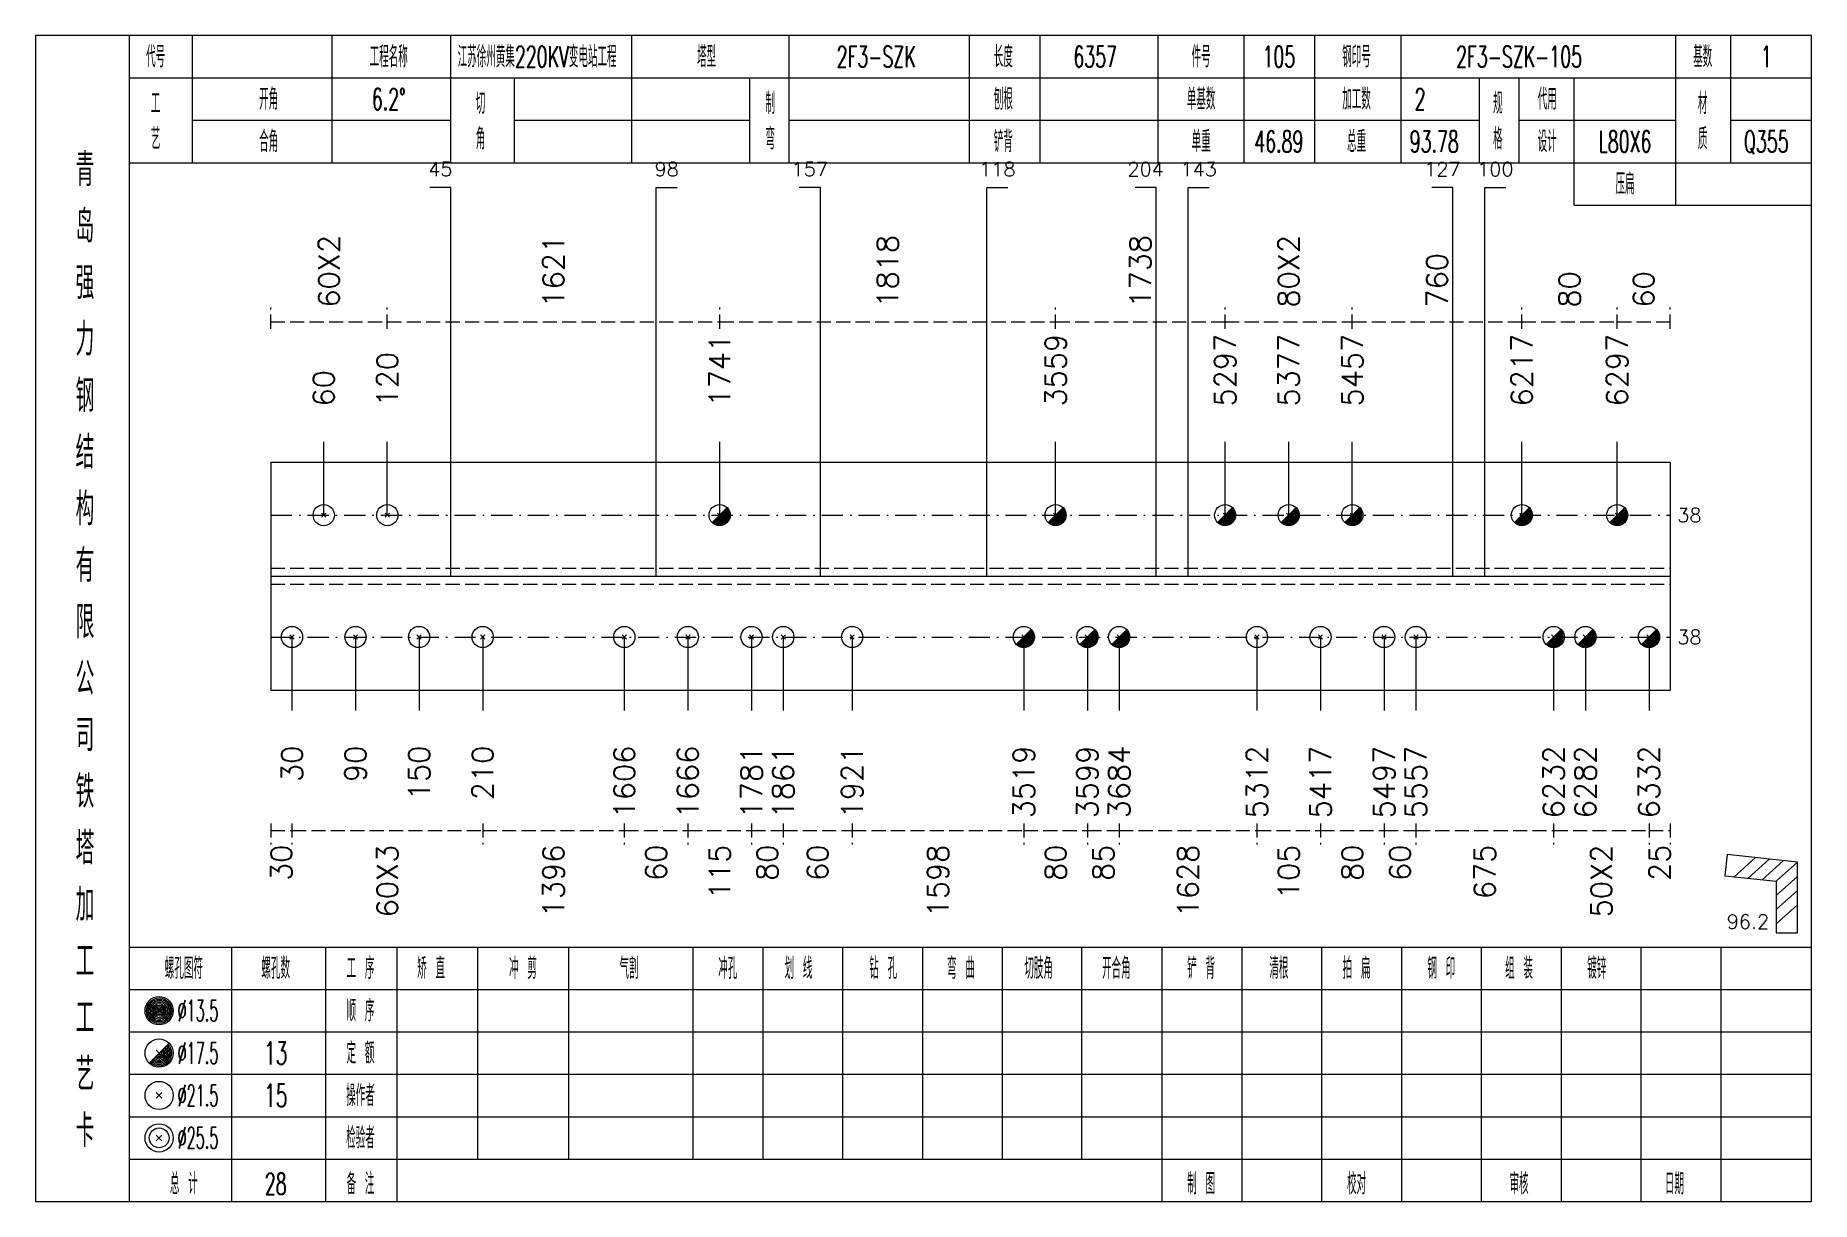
# Model space of a CAD drawing. Extents: x 0 to 4623, y -1159 to 4890.
# Drawn here: x 1245.6 to 1497, y 4725 to 4890 of the extents above; entities that cross this region are included whole.
import ezdxf
from ezdxf.enums import TextEntityAlignment as Align

# ---------------------------------------------------------------- set-up
doc = ezdxf.new("R2010")
doc.units = 0
doc.header["$MEASUREMENT"] = 0
doc.linetypes.add('一点画线', pattern=[5.2, 3, -1, 0.2, -1])
doc.linetypes.add('虚线', pattern=[2.75, 2, -0.75])
doc.layers.get('0').update_dxf_attribs({"linetype": 'CONTINUOUS', "lineweight": 25})
for name, color, linetype, lineweight in [('1', 7, 'CONTINUOUS', 25), ('2', 7, 'CONTINUOUS', 25), ('4', 7, 'CONTINUOUS', 25), ('5', 7, 'CONTINUOUS', 25)]:
    doc.layers.add(name, color=color, linetype=linetype, lineweight=lineweight)
doc.styles.get("Standard").update_dxf_attribs({"font": 'simplex.shx', "width": 0.7, "height": 3, "bigfont": 'gbhzfs.shx'})

msp = doc.modelspace()

# ---------------------------------------------------------------- texts
at = {"color": 8, "linetype": 'Continuous', "lineweight": 9}
for s, p in [('60X2', (1287.15, 4851.5)), ('1621', (1318.923, 4851.5)), ('1818', (1366.223, 4851.5)), ('1738', (1402, 4851.5)), ('80X2', (1423, 4851.5)), ('760', (1444, 4851.5)), ('80', (1462.75, 4851.5)), ('60', (1473.25, 4851.5))]:
    msp.add_text(s, height=3, rotation=90, dxfattribs=at).set_placement(p, align=Align.MIDDLE_LEFT)
at = {"color": 7, "linetype": 'Continuous', "lineweight": 13}
for s, p in [('3559', (1390, 4837.5)), ('5297', (1414, 4837.5)), ('5377', (1423, 4837.5)), ('5457', (1432, 4837.5)), ('6217', (1456, 4837.5)), ('6297', (1469.5, 4837.5)), ('120', (1295.4, 4837.5)), ('1741', (1342.447, 4837.5)), ('60', (1286.4, 4837.5))]:
    msp.add_text(s, height=3, rotation=90, dxfattribs=at).set_placement(p, align=Align.MIDDLE_LEFT)
for p in [(1478, 4822.125), (1478, 4804.875)]:
    msp.add_text('38', height=2, dxfattribs=at).set_placement(p, align=Align.MIDDLE_LEFT)
at = {"color": 8, "linetype": 'Continuous', "lineweight": 9}
for s, p in [('30', (1280.4, 4775.5)), ('60X3', (1295.4, 4775.5)), ('1396', (1318.923, 4775.5)), ('60', (1333.447, 4775.5)), ('115', (1342.447, 4775.5)), ('80', (1349.197, 4775.5)), ('60', (1356.322, 4775.5)), ('1598', (1373.348, 4775.5)), ('80', (1390, 4775.5)), ('85', (1396.75, 4775.5)), ('1628', (1408.75, 4775.5)), ('105', (1423, 4775.5)), ('80', (1432, 4775.5)), ('60', (1438.75, 4775.5)), ('675', (1450.75, 4775.5)), ('50X2', (1467.25, 4775.5)), ('25', (1475.5, 4775.5))]:
    msp.add_text(s, height=3, rotation=90, dxfattribs=at).set_placement(p, align=Align.MIDDLE_RIGHT)
at = {"layer": '1', "color": 7, "linetype": 'Continuous', "lineweight": 13}
for s, p in [('3684', (1399, 4789.5)), ('30', (1281.9, 4789.5)), ('90', (1290.9, 4789.5)), ('150', (1299.9, 4789.5)), ('210', (1308.9, 4789.5)), ('1606', (1328.947, 4789.5)), ('1666', (1337.947, 4789.5)), ('1781', (1346.947, 4789.5)), ('1861', (1351.447, 4789.5)), ('1921', (1361.197, 4789.5)), ('3519', (1385.5, 4789.5)), ('3599', (1394.5, 4789.5)), ('5312', (1418.5, 4789.5)), ('5417', (1427.5, 4789.5)), ('5497', (1436.5, 4789.5)), ('5557', (1441, 4789.5)), ('6232', (1460.5, 4789.5)), ('6282', (1465, 4789.5)), ('6332', (1474, 4789.5))]:
    msp.add_text(s, height=3, rotation=90, dxfattribs=at).set_placement(p, align=Align.MIDDLE_RIGHT)
at = {"layer": '2', "color": 7, "linetype": 'Continuous', "lineweight": 13}
for s, p in [('45', (1302.9, 4869.5)), ('98', (1334.947, 4869.5)), ('157', (1355.197, 4869.5)), ('118', (1381.75, 4869.5)), ('204', (1402.75, 4869.5)), ('143', (1410.25, 4869.5)), ('127', (1444.75, 4869.5)), ('100', (1452.25, 4869.5))]:
    msp.add_text(s, height=2, dxfattribs=at).set_placement(p, align=Align.BOTTOM_CENTER)
msp.add_text('96.2', height=2, dxfattribs=at).set_placement((1491, 4763), align=Align.BOTTOM_RIGHT)
at = {"layer": '4', "color": 1, "linetype": 'Continuous', "lineweight": 13}
for s, height, width, p in [('代号', 3, 0.6, (1262.6, 4887)), ('工程名称', 3, 0.6, (1295.6, 4887)), ('江苏徐州黄集220KV变电站工程', 3, 0.6, (1316.6, 4887)), ('塔型', 3, 0.6, (1340.6, 4887)), ('2F3-SZK', 3, 0.6, (1364.6, 4887)), ('长度', 3, 0.6, (1382.6, 4887)), ('6357', 3, 0.6, (1395.6, 4887)), ('件号', 3, 0.6, (1410.6, 4887)), ('105', 3, 0.6, (1421.6, 4887)), ('钢印号', 3, 0.6, (1432.6, 4887)), ('2F3-SZK-105', 3, 0.6, (1455.6, 4887)), ('基数', 3, 0.6, (1481.6, 4887)), ('1', 3, 0.6, (1490.6, 4887)), ('开角', 3, 0.6, (1278.6, 4881)), ('6.2%%d', 3, 0.6, (1295.6, 4881)), ('制', 3, 0.6, (1349.6, 4880.4)), ('刨根', 3, 0.6, (1382.6, 4881)), ('单基数', 3, 0.6, (1410.6, 4881)), ('加工数', 3, 0.6, (1432.6, 4881)), ('2', 3, 0.6, (1441.6, 4881)), ('代用', 3, 0.6, (1459.6, 4881)), ('材', 3, 0.6, (1481.6, 4880.4)), ('工', 3, 0.6, (1262.6, 4880.4)), ('切', 3, 0.6, (1308.6, 4880.4)), ('规', 3, 0.6, (1452.6, 4880.4)), ('艺', 3, 0.6, (1262.6, 4875.4)), ('角', 3, 0.6, (1308.6, 4875.4)), ('弯', 3, 0.6, (1349.6, 4875.4)), ('格', 3, 0.6, (1452.6, 4875.4)), ('质', 3, 0.6, (1481.6, 4875.4)), ('合角', 3, 0.6, (1278.6, 4875)), ('铲背', 3, 0.6, (1382.6, 4875)), ('单重', 3, 0.6, (1410.6, 4875)), ('46.89', 3, 0.6, (1421.6, 4875)), ('总重', 3, 0.6, (1432.6, 4875)), ('93.78', 3, 0.6, (1443.6, 4875)), ('设计', 3, 0.6, (1459.6, 4875)), ('L80X6', 3, 0.6, (1470.6, 4875)), ('Q355', 3, 0.6, (1490.6, 4875)), ('青', 4.6, 0.8, (1252.6, 4871)), ('压扁', 3, 0.6, (1470.6, 4869)), ('岛', 4.6, 0.8, (1252.6, 4863)), ('强', 4.6, 0.8, (1252.6, 4855)), ('力', 4.6, 0.8, (1252.6, 4847)), ('钢', 4.6, 0.8, (1252.6, 4839)), ('结', 4.6, 0.8, (1252.6, 4831)), ('构', 4.6, 0.8, (1252.6, 4823)), ('有', 4.6, 0.8, (1252.6, 4815)), ('限', 4.6, 0.8, (1252.6, 4807)), ('公', 4.6, 0.8, (1252.6, 4799)), ('司', 4.6, 0.8, (1252.6, 4791)), ('铁', 4.6, 0.8, (1252.6, 4783)), ('塔', 4.6, 0.8, (1252.6, 4775)), ('加', 4.6, 0.8, (1252.6, 4767)), ('工', 4.6, 0.8, (1252.6, 4759)), ('螺孔图符', 3, 0.6, (1266.6, 4758)), ('螺孔数', 3, 0.6, (1279.6, 4758)), ('工 序', 3, 0.6, (1291.6, 4758)), ('矫 直', 3, 0.6, (1301.6, 4758)), ('冲 剪', 3, 0.6, (1314.6, 4758)), ('气割', 3, 0.6, (1329.6, 4758)), ('冲孔', 3, 0.6, (1343.6, 4758)), ('划 线', 3, 0.6, (1353.6, 4758)), ('钻 孔', 3, 0.6, (1365.6, 4758)), ('弯 曲', 3, 0.6, (1376.6, 4758)), ('切肢角', 3, 0.6, (1387.6, 4758)), ('开合角', 3, 0.6, (1398.6, 4758)), ('铲 背', 3, 0.6, (1410.6, 4758)), ('清根', 3, 0.6, (1421.6, 4758)), ('拍 扁', 3, 0.6, (1432.6, 4758)), ('钢 印', 3, 0.6, (1444.6, 4758)), ('组 装', 3, 0.6, (1455.6, 4758)), ('镀锌', 3, 0.6, (1466.6, 4758)), ('工', 4.6, 0.8, (1252.6, 4751)), ('%%C13.5', 3, 0.5, (1268.6, 4752)), ('顺 序', 3, 0.6, (1291.6, 4752)), ('%%C17.5', 3, 0.5, (1268.6, 4746)), ('13', 3.2, 0.6, (1279.6, 4746)), ('定 额', 3, 0.6, (1291.6, 4746)), ('艺', 4.6, 0.8, (1252.6, 4743)), ('%%C21.5', 3, 0.5, (1268.6, 4740)), ('15', 3.2, 0.6, (1279.6, 4740)), ('操作者', 3, 0.6, (1291.6, 4740)), ('卡', 4.6, 0.8, (1252.6, 4735)), ('%%C25.5', 3, 0.5, (1268.6, 4734)), ('检验者', 3, 0.6, (1291.6, 4734)), ('总 计', 3, 0.6, (1266.6, 4727.5)), ('28', 3, 0.6, (1279.6, 4727.5)), ('备 注', 3, 0.6, (1291.6, 4727.5)), ('制 图', 3, 0.6, (1410.6, 4727.5)), ('校对', 3, 0.6, (1432.6, 4727.5)), ('审核', 3, 0.6, (1455.6, 4727.5)), ('日期', 3, 0.6, (1477.6, 4727.5))]:
    msp.add_text(s, height=height, dxfattribs=dict(at, width=width)).set_placement(p, align=Align.MIDDLE_CENTER)

# ---------------------------------------------------------------- blocks, each defined once
blk = doc.blocks.new('孔21.5')
at = {"layer": '5', "color": 7, "linetype": 'Continuous', "lineweight": 13}
for p, q in [((-0.2, -0.2), (0.2, 0.2)), ((-0.2, 0.2), (0.2, -0.2))]:
    blk.add_line(p, q, dxfattribs=at)
blk.add_circle((0, 0), 1, dxfattribs=at)
blk = doc.blocks.new('孔17.5')
at = {"layer": '5', "color": 7, "linetype": 'Continuous', "lineweight": 13}
for p, q in [((-0.707, -0.707), (0.707, 0.707)), ((-0.2, 0.2), (0.2, -0.2))]:
    blk.add_line(p, q, dxfattribs=at)
blk.add_circle((0, 0), 1, dxfattribs=at)
for radius in [0.9, 0.8, 0.7, 0.6, 0.5, 0.4, 0.3, 0.2, 0.1]:
    blk.add_arc((0, 0), radius, 225, 45, dxfattribs=at)

# ---------------------------------------------------------------- linework, layer by layer
at = {"color": 8, "linetype": '虚线', "lineweight": 9}
for p, q in [((1278.9, 4848.5), (1278.9, 4851.5)), ((1295.4, 4848.5), (1295.4, 4851.5)), ((1295.4, 4848.5), (1295.4, 4851.5)), ((1342.447, 4848.5), (1342.447, 4851.5)), ((1342.447, 4848.5), (1342.447, 4851.5)), ((1390, 4848.5), (1390, 4851.5)), ((1390, 4848.5), (1390, 4851.5)), ((1414, 4848.5), (1414, 4851.5)), ((1414, 4848.5), (1414, 4851.5)), ((1432, 4848.5), (1432, 4851.5)), ((1432, 4848.5), (1432, 4851.5)), ((1456, 4848.5), (1456, 4851.5)), ((1456, 4848.5), (1456, 4851.5)), ((1469.5, 4848.5), (1469.5, 4851.5)), ((1469.5, 4848.5), (1469.5, 4851.5)), ((1477, 4848.5), (1477, 4851.5)), ((1278.9, 4849.5), (1295.4, 4849.5)), ((1295.4, 4849.5), (1342.447, 4849.5)), ((1342.447, 4849.5), (1390, 4849.5)), ((1390, 4849.5), (1414, 4849.5)), ((1414, 4849.5), (1432, 4849.5)), ((1432, 4849.5), (1456, 4849.5)), ((1456, 4849.5), (1469.5, 4849.5)), ((1469.5, 4849.5), (1477, 4849.5)), ((1278.9, 4778.5), (1278.9, 4775.5)), ((1278.9, 4777.5), (1281.9, 4777.5)), ((1281.9, 4778.5), (1281.9, 4775.5)), ((1281.9, 4778.5), (1281.9, 4775.5)), ((1281.9, 4777.5), (1308.9, 4777.5)), ((1308.9, 4778.5), (1308.9, 4775.5)), ((1308.9, 4778.5), (1308.9, 4775.5)), ((1308.9, 4777.5), (1328.947, 4777.5)), ((1328.947, 4778.5), (1328.947, 4775.5)), ((1328.947, 4778.5), (1328.947, 4775.5)), ((1328.947, 4777.5), (1337.947, 4777.5)), ((1337.947, 4778.5), (1337.947, 4775.5)), ((1337.947, 4778.5), (1337.947, 4775.5)), ((1337.947, 4777.5), (1346.947, 4777.5)), ((1346.947, 4778.5), (1346.947, 4775.5)), ((1346.947, 4778.5), (1346.947, 4775.5)), ((1346.947, 4777.5), (1351.447, 4777.5)), ((1351.447, 4778.5), (1351.447, 4775.5)), ((1351.447, 4778.5), (1351.447, 4775.5)), ((1351.447, 4777.5), (1361.197, 4777.5)), ((1361.197, 4778.5), (1361.197, 4775.5)), ((1361.197, 4778.5), (1361.197, 4775.5)), ((1361.197, 4777.5), (1385.5, 4777.5)), ((1385.5, 4778.5), (1385.5, 4775.5)), ((1385.5, 4778.5), (1385.5, 4775.5)), ((1385.5, 4777.5), (1394.5, 4777.5)), ((1394.5, 4778.5), (1394.5, 4775.5)), ((1394.5, 4778.5), (1394.5, 4775.5)), ((1394.5, 4777.5), (1399, 4777.5)), ((1399, 4778.5), (1399, 4775.5)), ((1399, 4778.5), (1399, 4775.5)), ((1399, 4777.5), (1418.5, 4777.5)), ((1418.5, 4778.5), (1418.5, 4775.5)), ((1418.5, 4778.5), (1418.5, 4775.5)), ((1418.5, 4777.5), (1427.5, 4777.5)), ((1427.5, 4778.5), (1427.5, 4775.5)), ((1427.5, 4778.5), (1427.5, 4775.5)), ((1427.5, 4777.5), (1436.5, 4777.5)), ((1436.5, 4778.5), (1436.5, 4775.5)), ((1436.5, 4778.5), (1436.5, 4775.5)), ((1436.5, 4777.5), (1441, 4777.5)), ((1441, 4778.5), (1441, 4775.5)), ((1441, 4778.5), (1441, 4775.5)), ((1441, 4777.5), (1460.5, 4777.5)), ((1460.5, 4778.5), (1460.5, 4775.5)), ((1460.5, 4778.5), (1460.5, 4775.5)), ((1460.5, 4777.5), (1474, 4777.5)), ((1474, 4778.5), (1474, 4775.5)), ((1474, 4778.5), (1474, 4775.5)), ((1474, 4777.5), (1477, 4777.5)), ((1477, 4778.5), (1477, 4775.5))]:
    msp.add_line(p, q, dxfattribs=at)
at = {"color": 7, "linetype": 'Continuous', "lineweight": 13}
for p, q in [((1286.4, 4822.125), (1286.4, 4832.5)), ((1295.4, 4822.125), (1295.4, 4832.5)), ((1342.447, 4822.125), (1342.447, 4832.5)), ((1390, 4822.125), (1390, 4832.5)), ((1414, 4822.125), (1414, 4832.5)), ((1423, 4822.125), (1423, 4832.5)), ((1432, 4822.125), (1432, 4832.5)), ((1456, 4822.125), (1456, 4832.5)), ((1469.5, 4822.125), (1469.5, 4832.5)), ((1281.9, 4804.875), (1281.9, 4794.5)), ((1290.9, 4804.875), (1290.9, 4794.5)), ((1299.9, 4804.875), (1299.9, 4794.5)), ((1308.9, 4804.875), (1308.9, 4794.5)), ((1328.947, 4804.875), (1328.947, 4794.5)), ((1337.947, 4804.875), (1337.947, 4794.5)), ((1346.947, 4804.875), (1346.947, 4794.5)), ((1351.447, 4804.875), (1351.447, 4794.5)), ((1361.197, 4804.875), (1361.197, 4794.5)), ((1385.5, 4804.875), (1385.5, 4794.5)), ((1394.5, 4804.875), (1394.5, 4794.5)), ((1399, 4804.875), (1399, 4794.5)), ((1418.5, 4804.875), (1418.5, 4794.5)), ((1427.5, 4804.875), (1427.5, 4794.5)), ((1436.5, 4804.875), (1436.5, 4794.5)), ((1441, 4804.875), (1441, 4794.5)), ((1460.5, 4804.875), (1460.5, 4794.5)), ((1465, 4804.875), (1465, 4794.5)), ((1474, 4804.875), (1474, 4794.5))]:
    msp.add_line(p, q, dxfattribs=at)
at = {"color": 7, "linetype": 'Continuous', "lineweight": 18}
for p, q in [((1278.9, 4829.625), (1278.9, 4797.375)), ((1278.9, 4829.625), (1477, 4829.625)), ((1477, 4829.625), (1477, 4797.375)), ((1278.9, 4813.5), (1477, 4813.5))]:
    msp.add_line(p, q, dxfattribs=at)
at = {"color": 3, "linetype": '一点画线', "lineweight": 13}
for p, q in [((1278.9, 4822.125), (1477, 4822.125)), ((1278.9, 4804.875), (1477, 4804.875))]:
    msp.add_line(p, q, dxfattribs=at)
at = {"color": 1, "linetype": '虚线', "lineweight": 18}
for p, q in [((1278.9, 4814.625), (1477, 4814.625)), ((1278.9, 4812.375), (1477, 4812.375))]:
    msp.add_line(p, q, dxfattribs=at)
at = {"layer": '1', "color": 7, "linetype": 'Continuous', "lineweight": 18}
msp.add_line((1278.9, 4797.375), (1477, 4797.375), dxfattribs=at)
at = {"layer": '2', "color": 7, "linetype": 'Continuous', "lineweight": 13}
for p, q in [((1304.4, 4868.5), (1301.4, 4868.5)), ((1304.4, 4813.5), (1304.4, 4868.5)), ((1333.447, 4813.5), (1333.447, 4868.5)), ((1333.447, 4868.5), (1336.447, 4868.5)), ((1356.697, 4868.5), (1353.697, 4868.5)), ((1356.697, 4813.5), (1356.697, 4868.5)), ((1380.25, 4813.5), (1380.25, 4868.5)), ((1380.25, 4868.5), (1383.25, 4868.5)), ((1404.25, 4868.5), (1401.25, 4868.5)), ((1404.25, 4813.5), (1404.25, 4868.5)), ((1408.75, 4813.5), (1408.75, 4868.5)), ((1408.75, 4868.5), (1411.75, 4868.5)), ((1446.25, 4868.5), (1443.25, 4868.5)), ((1446.25, 4813.5), (1446.25, 4868.5)), ((1450.75, 4813.5), (1450.75, 4868.5)), ((1450.75, 4868.5), (1453.75, 4868.5)), ((1485.058, 4774.08), (1484.734, 4771.098)), ((1495, 4773), (1485.058, 4774.08)), ((1486.035, 4770.956), (1489.035, 4773.648)), ((1488.023, 4770.74), (1491.023, 4773.432)), ((1490.012, 4770.524), (1493.012, 4773.216)), ((1492, 4770.308), (1495, 4773)), ((1495, 4763), (1495, 4773)), ((1484.734, 4771.098), (1492, 4770.308)), ((1492, 4768.308), (1495, 4771)), ((1492, 4770.308), (1492, 4763)), ((1492, 4766.308), (1495, 4769)), ((1492, 4764.308), (1495, 4767)), ((1492, 4763), (1495, 4763))]:
    msp.add_line(p, q, dxfattribs=at)
at = {"layer": '4', "color": 1, "linetype": 'Continuous', "lineweight": 18}
for p, q in [((1258.9, 4725), (1258.9, 4890)), ((1267.8, 4872), (1267.8, 4890)), ((1287.6, 4872), (1287.6, 4890)), ((1304.4, 4872), (1304.4, 4890)), ((1330, 4872), (1330, 4890)), ((1352.3, 4872), (1352.3, 4890)), ((1377.8, 4872), (1377.8, 4890)), ((1387.8, 4872), (1387.8, 4890)), ((1404.5, 4872), (1404.5, 4890)), ((1416.7, 4872), (1416.7, 4890)), ((1426.7, 4872), (1426.7, 4890)), ((1438.9, 4872), (1438.9, 4890)), ((1477.8, 4866), (1477.8, 4890)), ((1485.6, 4872), (1485.6, 4890)), ((1258.9, 4884), (1497, 4884)), ((1313.4, 4872), (1313.4, 4884)), ((1346.7, 4872), (1346.7, 4884)), ((1450, 4872), (1450, 4884)), ((1455.6, 4872), (1455.6, 4884)), ((1463.4, 4866), (1463.4, 4884)), ((1267.8, 4878), (1304.4, 4878)), ((1313.4, 4878), (1346.7, 4878)), ((1352.3, 4878), (1450, 4878)), ((1455.6, 4878), (1477.8, 4878)), ((1485.6, 4878), (1497, 4878)), ((1258.9, 4872), (1497, 4872)), ((1463.4, 4866), (1497, 4866)), ((1258.9, 4761), (1497, 4761)), ((1273.4, 4725), (1273.4, 4761)), ((1286.7, 4725), (1286.7, 4761)), ((1296.8, 4725), (1296.8, 4761)), ((1308.2, 4731), (1308.2, 4761)), ((1321.1, 4731), (1321.1, 4761)), ((1338.7, 4731), (1338.7, 4761)), ((1348.6, 4731), (1348.6, 4761)), ((1359.9, 4731), (1359.9, 4761)), ((1371.2, 4731), (1371.2, 4761)), ((1382.5, 4731), (1382.5, 4761)), ((1393.7, 4731), (1393.7, 4761)), ((1405.1, 4731), (1405.1, 4761)), ((1416.4, 4731), (1416.4, 4761)), ((1427.7, 4731), (1427.7, 4761)), ((1439, 4731), (1439, 4761)), ((1450.3, 4731), (1450.3, 4761)), ((1461.6, 4731), (1461.6, 4761)), ((1472.9, 4731), (1472.9, 4761)), ((1484.2, 4731), (1484.2, 4761)), ((1258.9, 4755), (1497, 4755)), ((1258.9, 4749), (1497, 4749)), ((1258.9, 4743), (1497, 4743)), ((1258.9, 4737), (1497, 4737)), ((1258.9, 4731), (1497, 4731)), ((1405.1, 4725), (1405.1, 4731)), ((1416.4, 4725), (1416.4, 4731)), ((1427.7, 4725), (1427.7, 4731)), ((1439, 4725), (1439, 4731)), ((1450.3, 4725), (1450.3, 4731)), ((1461.6, 4725), (1461.6, 4731)), ((1472.9, 4725), (1472.9, 4731)), ((1484.2, 4725), (1484.2, 4731))]:
    msp.add_line(p, q, dxfattribs=at)
at = {"layer": '4', "color": 7, "linetype": 'Continuous', "lineweight": 13}
for p, q in [((1262.9, 4751.8), (1263.3, 4752.2)), ((1263.3, 4751.8), (1262.9, 4752.2)), ((1261.686, 4744.586), (1264.514, 4747.414)), ((1262.7, 4746.4), (1263.5, 4745.6)), ((1262.7, 4739.6), (1263.5, 4740.4)), ((1262.7, 4740.4), (1263.5, 4739.6)), ((1262.7, 4733.6), (1263.5, 4734.4)), ((1262.7, 4734.4), (1263.5, 4733.6))]:
    msp.add_line(p, q, dxfattribs=at)
at = {"layer": '4', "color": 1, "linetype": 'Continuous', "lineweight": 18}
msp.add_lwpolyline([(1245.6, 4890), (1245.6, 4725), (1497, 4725), (1497, 4890)], close=True, dxfattribs=at)
at = {"layer": '4', "color": 7, "linetype": 'Continuous', "lineweight": 13}
for centre, radius in [((1263.1, 4752), 2), ((1263.1, 4752), 1.8), ((1263.1, 4752), 1.6), ((1263.1, 4752), 1.4), ((1263.1, 4752), 1.2), ((1263.1, 4752), 1), ((1263.1, 4752), 0.8), ((1263.1, 4752), 0.6), ((1263.1, 4752), 0.4), ((1263.1, 4752), 0.2), ((1263.1, 4746), 2), ((1263.1, 4740), 2), ((1263.1, 4734), 2), ((1263.1, 4734), 1.4)]:
    msp.add_circle(centre, radius, dxfattribs=at)
for radius in [1.8, 1.6, 1.4, 1.2, 1, 0.8, 0.6, 0.4, 0.2]:
    msp.add_arc((1263.1, 4746), radius, 225, 45, dxfattribs=at)

# ---------------------------------------------------------------- block references
at = {"color": 7, "linetype": 'Continuous', "lineweight": 13, "xscale": 1.5, "yscale": 1.5, "zscale": 1.5}
for name, p in [('孔21.5', (1286.4, 4822.125)), ('孔21.5', (1295.4, 4822.125)), ('孔17.5', (1342.447, 4822.125)), ('孔17.5', (1390, 4822.125)), ('孔17.5', (1414, 4822.125)), ('孔17.5', (1423, 4822.125)), ('孔17.5', (1432, 4822.125)), ('孔17.5', (1456, 4822.125)), ('孔17.5', (1469.5, 4822.125))]:
    msp.add_blockref(name, p, dxfattribs=at)
at = {"layer": '1', "color": 7, "linetype": 'Continuous', "lineweight": 13, "xscale": 1.5, "yscale": 1.5, "zscale": 1.5}
for name, p in [('孔21.5', (1281.9, 4804.875)), ('孔21.5', (1290.9, 4804.875)), ('孔21.5', (1299.9, 4804.875)), ('孔21.5', (1308.9, 4804.875)), ('孔21.5', (1328.947, 4804.875)), ('孔21.5', (1337.947, 4804.875)), ('孔21.5', (1346.947, 4804.875)), ('孔21.5', (1351.447, 4804.875)), ('孔21.5', (1361.197, 4804.875)), ('孔17.5', (1385.5, 4804.875)), ('孔17.5', (1394.5, 4804.875)), ('孔17.5', (1399, 4804.875)), ('孔21.5', (1418.5, 4804.875)), ('孔21.5', (1427.5, 4804.875)), ('孔21.5', (1436.5, 4804.875)), ('孔21.5', (1441, 4804.875)), ('孔17.5', (1460.5, 4804.875)), ('孔17.5', (1465, 4804.875)), ('孔17.5', (1474, 4804.875))]:
    msp.add_blockref(name, p, dxfattribs=at)

msp.set_redraw_order([(e.dxf.handle, doc.entitydb.next_handle()) for e in msp.query("TEXT MTEXT ATTDEF DIMENSION ARC_DIMENSION")])  # texts and dimensions are drawn at this point

doc.saveas('drawing.dxf')
